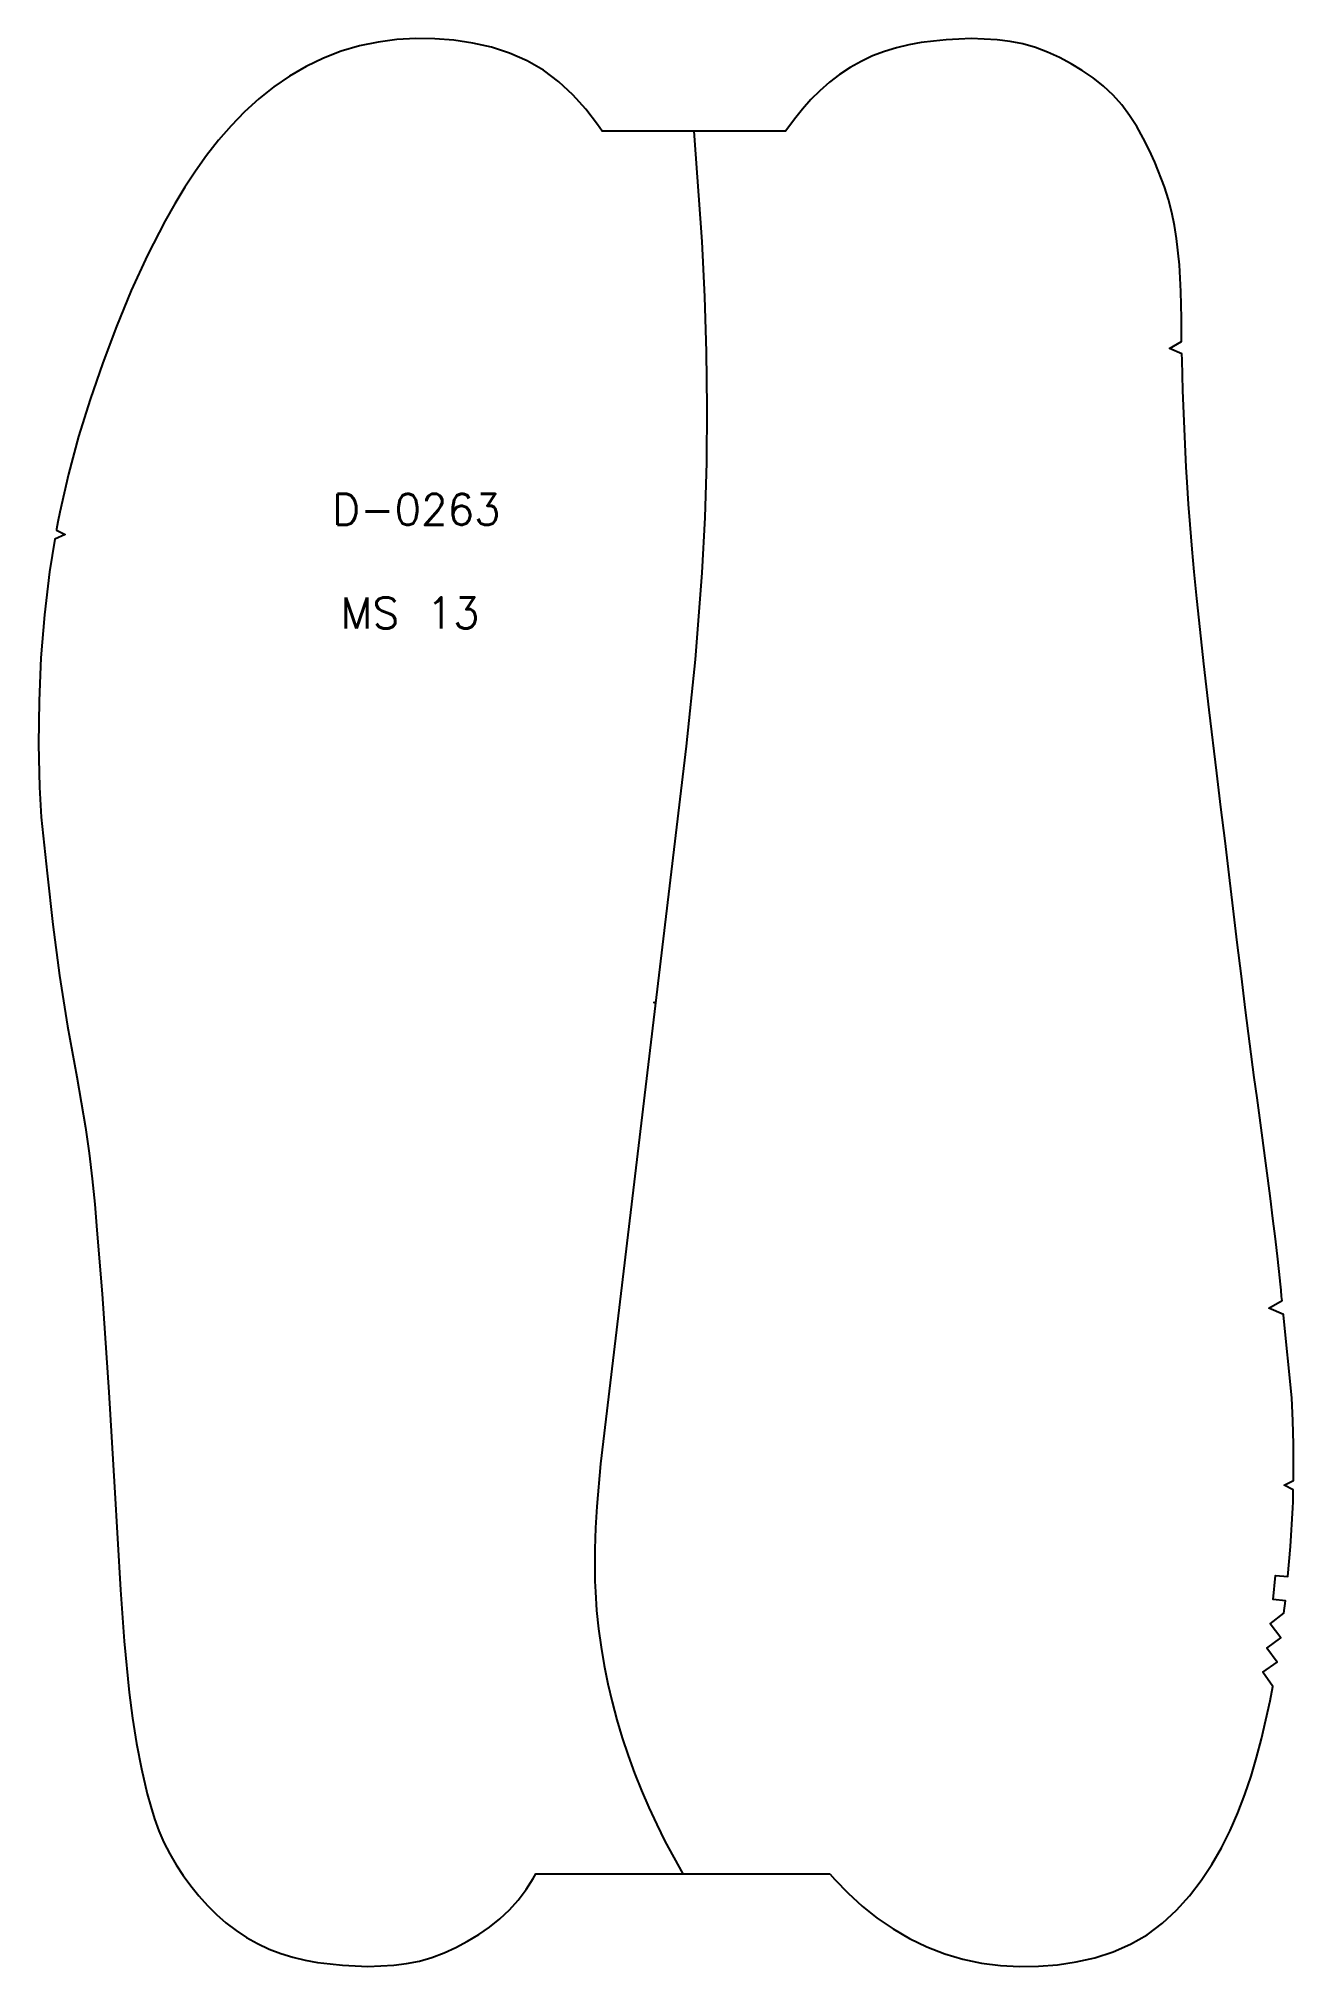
# Model space of a CAD drawing. Extents: x -3600 to 4663, y 5 to 334.
# Drawn here: x 3641.6 to 3844.4, y 4.9 to 316.7 of the extents above; entities that cross this region are included whole.
import ezdxf

# ---------------------------------------------------------------- set-up
doc = ezdxf.new("R2010")
doc.units = 0
doc.layers.add('DEFAULT', color=7, linetype='CONTINUOUS')
doc.styles.add('MTXPL_ARIAL', font='txt.shx', dxfattribs={"height": 0.2})

# ---------------------------------------------------------------- blocks, each defined once
blk = doc.blocks.new('*X1')
at = {"layer": 'DEFAULT', "color": 7, "style": 'MTXPL_ARIAL'}
for s, p in [('D-0263', (3689.05, 238.05)), ('MS 13', (3690.41, 221.3))]:
    blk.add_text(s, height=5, dxfattribs=at).set_placement(p)

msp = doc.modelspace()

# ---------------------------------------------------------------- linework, layer by layer
at = {"layer": 'DEFAULT', "color": 7}
msp.add_lwpolyline([(3769.47, 19.92), (3770.26, 19.01), (3772.43, 16.77), (3774.72, 14.68), (3777.15, 12.74), (3779.71, 10.98), (3782.38, 9.42), (3785.16, 8.08), (3788.04, 6.97), (3791, 6.1), (3794.01, 5.48), (3797.06, 5.09), (3800.14, 4.92), (3803.2, 4.96), (3806.27, 5.2), (3809.32, 5.65), (3812.32, 6.33), (3815.25, 7.27), (3818.08, 8.5), (3820.75, 10.05), (3823.23, 11.9), (3825.5, 14.01), (3827.59, 16.32), (3829.49, 18.8), (3831.21, 21.4), (3832.77, 24.11), (3834.17, 26.91), (3835.43, 29.78), (3836.55, 32.71), (3837.56, 35.68), (3838.47, 38.69), (3839.28, 41.73), (3840.66, 47.87), (3841.08, 50.18), (3839.46, 52.5), (3841.78, 54.12), (3840.09, 56.39), (3842.36, 58.07), (3840.68, 60.34), (3842.89, 62.04), (3843.12, 64.03), (3841.13, 64.25), (3841.53, 68.17), (3843.52, 68), (3843.92, 72.82), (3844.31, 79.11), (3844.37, 80.06), (3844.39, 81.99), (3842.9, 82.75), (3844.41, 83.48), (3844.41, 89.4), (3844.31, 93.14), (3844.15, 96.87), (3842.81, 110.25), (3842.81, 110.33), (3840.42, 111.35), (3842.58, 112.63), (3842.51, 113.26), (3842.41, 114.27), (3842.3, 115.28), (3842.2, 116.28), (3842.09, 117.29), (3841.98, 118.3), (3841.87, 119.3), (3841.5, 122.58), (3841.11, 125.85), (3840.7, 129.11), (3840.28, 132.38), (3839.84, 135.64), (3839.41, 138.9), (3838.97, 142.16), (3838.53, 145.41), (3838.09, 148.67), (3837.38, 154.13), (3836.68, 159.59), (3836, 165.06), (3835.33, 170.53), (3834.67, 175.99), (3834.01, 181.47), (3833.36, 186.94), (3832.7, 192.41), (3832.05, 197.89), (3830.81, 208.12), (3829.94, 215.59), (3829.32, 221.1), (3828.8, 226.12), (3828.37, 230.47), (3828.04, 234.09), (3827.71, 238.13), (3827.47, 241.4), (3827.23, 244.93), (3827.09, 247.4), (3826.96, 249.87), (3826.85, 252.34), (3826.74, 254.81), (3826.65, 257.28), (3826.56, 259.76), (3826.48, 262.23), (3826.41, 264.71), (3826.38, 265.7), (3824.36, 266.54), (3826.33, 267.7), (3826.32, 271.46), (3826.22, 275.77), (3825.99, 280.07), (3825.53, 284.34), (3825.19, 286.47), (3824.76, 288.58), (3824.21, 290.66), (3823.56, 292.71), (3822, 296.71), (3821.11, 298.67), (3820.15, 300.58), (3819.1, 302.45), (3817.94, 304.25), (3816.66, 305.96), (3815.25, 307.56), (3813.71, 309.01), (3812.05, 310.33), (3810.29, 311.52), (3808.47, 312.61), (3806.6, 313.6), (3804.68, 314.48), (3802.71, 315.24), (3800.69, 315.84), (3798.63, 316.23), (3796.53, 316.47), (3794.44, 316.61), (3792.34, 316.69), (3790.31, 316.59), (3788.27, 316.47), (3786.25, 316.29), (3784.23, 316.03), (3782.23, 315.67), (3780.24, 315.2), (3778.29, 314.6), (3776.39, 313.87), (3774.54, 313), (3772.76, 311.99), (3771.05, 310.86), (3769.42, 309.62), (3767.88, 308.26), (3766.42, 306.81), (3765.04, 305.28), (3763.74, 303.67), (3762.52, 302), (3762.31, 301.69), (3732.68, 301.69), (3731.94, 302.81), (3730.04, 305.29), (3727.95, 307.6), (3725.67, 309.71), (3723.19, 311.56), (3720.53, 313.11), (3717.7, 314.35), (3714.77, 315.28), (3711.76, 315.96), (3708.72, 316.41), (3705.65, 316.65), (3702.58, 316.69), (3699.51, 316.52), (3696.46, 316.13), (3693.45, 315.51), (3690.48, 314.64), (3687.61, 313.53), (3684.83, 312.19), (3682.16, 310.63), (3679.6, 308.87), (3677.17, 306.93), (3674.88, 304.84), (3672.71, 302.6), (3670.67, 300.24), (3668.74, 297.78), (3666.93, 295.24), (3665.21, 292.63), (3663.58, 289.96), (3662.03, 287.23), (3659.16, 281.66), (3656.54, 275.95), (3654.15, 270.14), (3651.94, 264.26), (3649.9, 258.32), (3648.05, 252.31), (3646.42, 246.23), (3645.02, 240.1), (3644.68, 238.52), (3644.48, 237.35), (3644.45, 237.19), (3645.85, 236.49), (3644.2, 235.71), (3643.36, 230.45), (3642.52, 223.52), (3641.96, 216.56), (3641.65, 209.59), (3641.58, 202.6), (3641.73, 195.63), (3641.99, 190.78), (3642.97, 181.72), (3643.89, 173.44), (3644.95, 165.18), (3646.26, 156.96), (3647.75, 148.77), (3649.17, 140.57), (3649.76, 136.44), (3650.26, 132.31), (3650.66, 128.17), (3651.01, 124.01), (3651.83, 113.72), (3652.95, 97.79), (3653.84, 82.45), (3654.81, 65.85), (3655.4, 57.52), (3656.2, 49.21), (3656.74, 45.08), (3657.39, 40.96), (3658.19, 36.87), (3659.15, 32.82), (3659.71, 30.81), (3660.33, 28.82), (3661.04, 26.87), (3661.85, 24.97), (3662.78, 23.12), (3663.82, 21.33), (3664.96, 19.61), (3666.19, 17.94), (3667.49, 16.33), (3668.87, 14.8), (3670.32, 13.35), (3671.87, 11.99), (3673.5, 10.75), (3675.21, 9.62), (3676.99, 8.61), (3678.84, 7.74), (3680.74, 7.01), (3682.69, 6.41), (3684.67, 5.94), (3686.68, 5.58), (3688.7, 5.32), (3690.72, 5.14), (3692.75, 5.02), (3694.79, 4.92), (3696.88, 5), (3698.98, 5.14), (3701.07, 5.38), (3703.14, 5.78), (3705.16, 6.37), (3707.13, 7.13), (3709.05, 8.01), (3710.92, 9), (3712.74, 10.09), (3714.49, 11.28), (3716.15, 12.6), (3717.7, 14.06), (3719.11, 15.66), (3720.39, 17.36), (3721.55, 19.16), (3721.98, 19.92)], close=True, dxfattribs=at)
at = {"layer": 'DEFAULT'}
msp.add_lwpolyline([(3747.49, 301.69), (3748.79, 283.87), (3749.22, 274.94), (3749.49, 266.01), (3749.59, 257.07), (3749.52, 248.14), (3749.26, 239.21), (3748.81, 230.29), (3747.71, 216.26), (3746.24, 202.26), (3732.41, 86.22), (3731.81, 79.31), (3731.6, 75.86), (3731.48, 72.4), (3731.47, 68.95), (3731.51, 67.22), (3731.58, 65.49), (3731.78, 62.51), (3732.09, 59.53), (3732.49, 56.55), (3733, 53.59), (3733.6, 50.64), (3734.29, 47.71), (3735.07, 44.79), (3735.93, 41.9), (3736.89, 39.03), (3737.92, 36.19), (3739.04, 33.38), (3740.23, 30.61), (3741.49, 27.88), (3742.83, 25.18), (3744.25, 22.53), (3745.72, 19.92)], dxfattribs=at)
msp.add_point((3741.1, 160.81), dxfattribs=at)

# ---------------------------------------------------------------- block references
at = {"layer": 'DEFAULT', "color": 7}
msp.add_blockref('*X1', (0, 0), dxfattribs=at)

doc.saveas('drawing.dxf')
